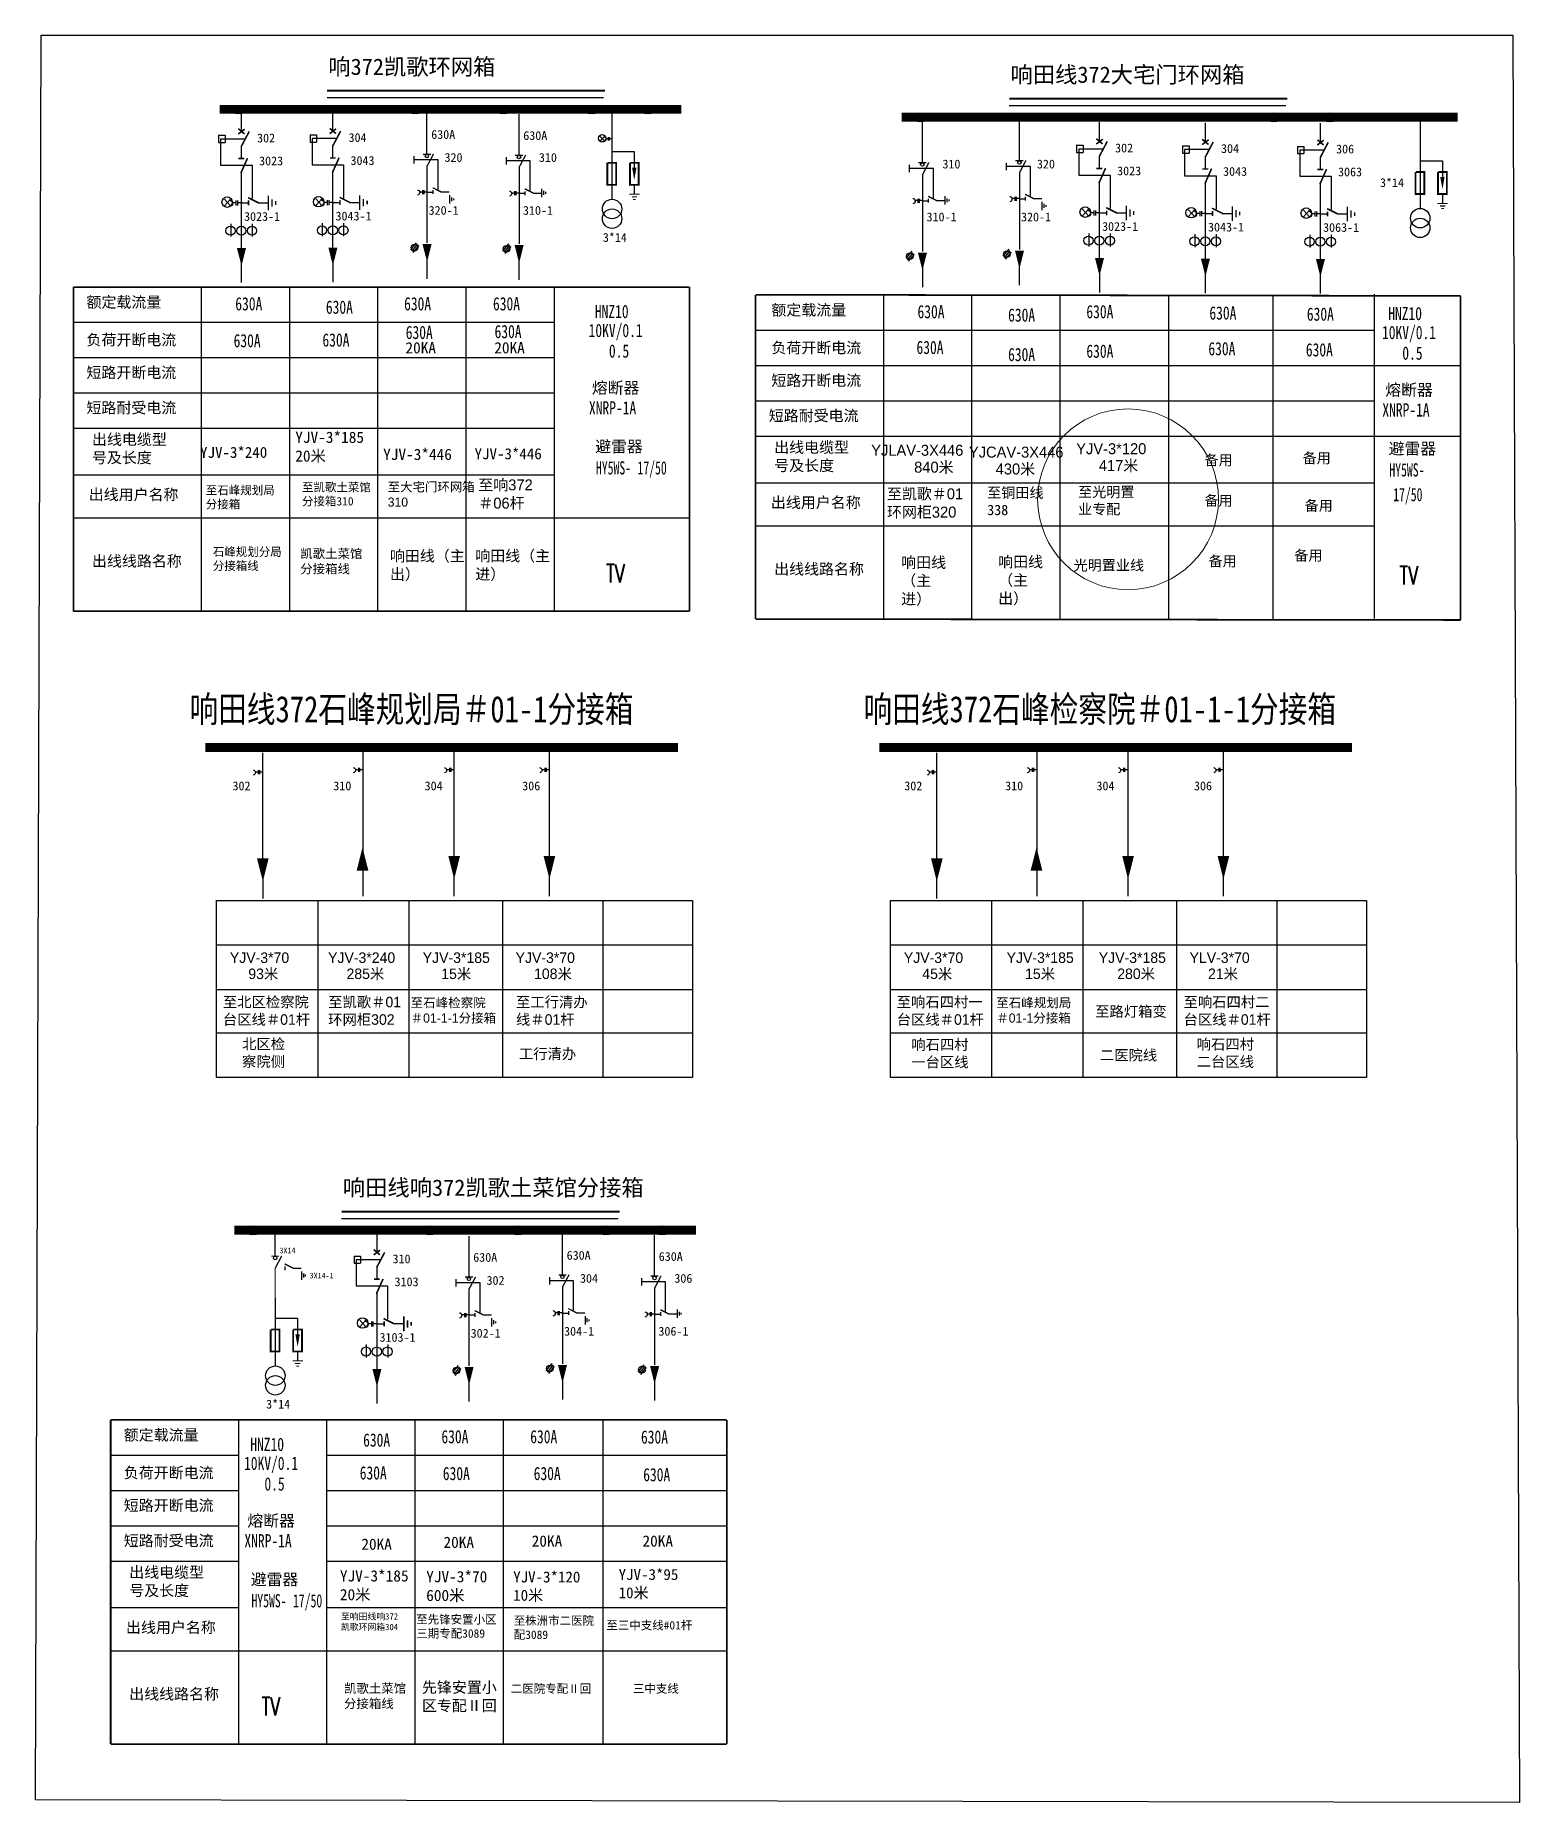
# Model space of a CAD drawing. Header units: millimetres. Extents: x 4946 to 5210, y 2632 to 2947.
import ezdxf

# ---------------------------------------------------------------- set-up
doc = ezdxf.new("R2010")
doc.units = ezdxf.units.MM
doc.linetypes.add('ACAD_ISO02W100', pattern=[15, 12, -3])
doc.layers.add('1', color=7, linetype='Continuous')
doc.styles.add('_txtstyle_1.00_0_0', font='simsun.ttc', dxfattribs={"height": 1})
doc.styles.add('_txtstyle_1.13_0_0', font='simsun.ttc', dxfattribs={"height": 1.126906})
doc.styles.add('_txtstyle_1.50_0_0', font='simsun.ttc', dxfattribs={"height": 1.5})
doc.styles.add('_txtstyle_1.95_0_0', font='simsun.ttc', dxfattribs={"height": 1.95451})
doc.styles.add('_txtstyle_100.00_0_0100', font='simsun.ttc', dxfattribs={"height": 100})
doc.styles.add('_txtstyle_2.00_0_0', font='simsun.ttc', dxfattribs={"height": 2})
doc.styles.add('_txtstyle_2.91_0_0', font='simsun.ttc', dxfattribs={"height": 2.913084})
doc.styles.add('_txtstyle_200.00_0_0200', font='simsun.ttc', dxfattribs={"height": 200})
doc.styles.add('DXFS', font='txt.shx', dxfattribs={"width": 0.7, "bigfont": 'hztxt.shx'})
doc.styles.add('ST', font='', dxfattribs={"width": 0.8})
doc.styles.add('字体', font='', dxfattribs={"height": 2.5})
doc.styles.get('ST').set_extended_font_data('SimSun')
doc.styles.get('字体').set_extended_font_data('KaiTi_GB2312')

msp = doc.modelspace()

# ---------------------------------------------------------------- texts
for s, p in [('302', (4985.36, 2927.55)), ('304', (5001.66, 2927.62)), ('630A', (5016.39, 2928.18)), ('630A', (5032.8, 2927.98)), ('320', (5018.76, 2924.08)), ('310', (5035.58, 2924.08)), ('302', (5138.26, 2925.77)), ('304', (5157.14, 2925.67)), ('306', (5177.64, 2925.59)), ('3023', (4985.72, 2923.47)), ('3043', (5002.01, 2923.54)), ('310', (5107.49, 2922.91)), ('320', (5124.33, 2922.91)), ('3023', (5138.62, 2921.69)), ('3043', (5157.5, 2921.59)), ('3063', (5177.99, 2921.51)), ('3*14', (5185.46, 2919.59)), ('320-1', (5015.93, 2914.65)), ('310-1', (5032.74, 2914.65)), ('3023-1', (4983.04, 2913.57)), ('3043-1', (4999.34, 2913.64)), ('310-1', (5104.66, 2913.48)), ('320-1', (5121.5, 2913.48)), ('3023-1', (5135.94, 2911.79)), ('3043-1', (5154.82, 2911.68)), ('3063-1', (5175.32, 2911.61)), ('3*14', (5046.98, 2909.83)), ('302', (4980.98, 2812.11)), ('310', (4998.95, 2812.11)), ('304', (5015.22, 2812.11)), ('306', (5032.61, 2812.11)), ('302', (5100.69, 2812.11)), ('310', (5118.67, 2812.11)), ('304', (5134.94, 2812.11)), ('306', (5152.32, 2812.11)), ('310', (5009.5, 2727.83)), ('630A', (5023.88, 2728.1)), ('630A', (5040.53, 2728.46)), ('630A', (5056.94, 2728.26)), ('3103', (5009.86, 2723.75)), ('302', (5026.25, 2724)), ('304', (5042.9, 2724.36)), ('306', (5059.72, 2724.36)), ('3103-1', (5007.18, 2713.85)), ('302-1', (5023.42, 2714.57)), ('304-1', (5040.07, 2714.93)), ('306-1', (5056.88, 2714.93)), ('3*14', (4986.98, 2701.95))]:
    msp.add_text(s, height=1.572).set_placement(p)
for s, width, p in [('630A', 0.75, (4981.48, 2897.62)), ('630A', 0.75, (4997.62, 2897.02)), ('630A', 0.75, (5011.56, 2897.62)), ('630A', 0.75, (5027.4, 2897.62)), ('HNZ10', 0.75, (5045.55, 2896.24)), ('630A', 0.75, (5103.05, 2896.21)), ('630A', 0.75, (5119.19, 2895.61)), ('630A', 0.75, (5133.14, 2896.21)), ('630A', 0.75, (5155.06, 2895.98)), ('630A', 0.75, (5172.43, 2895.78)), ('HNZ10', 0.75, (5186.93, 2895.88)), ('630A', 0.75, (5011.85, 2892.52)), ('630A', 0.75, (5027.68, 2892.67)), ('10KV/0.1', 0.75, (5044.44, 2892.86)), ('10KV/0.1', 0.75, (5185.82, 2892.5)), ('630A', 0.75, (4981.18, 2891.05)), ('630A', 0.75, (4997.01, 2891.17)), ('0.5', 0.75, (5048.06, 2889.2)), ('630A', 0.75, (5102.87, 2889.85)), ('630A', 0.75, (5119.19, 2888.58)), ('630A', 0.75, (5133.14, 2889.18)), ('630A', 0.75, (5154.88, 2889.62)), ('630A', 0.75, (5172.25, 2889.42)), ('0.5', 0.75, (5189.44, 2888.83)), ('XNRP-1A', 0.75, (5044.5, 2879.07)), ('XNRP-1A', 0.75, (5185.88, 2878.71)), ('HY5WS-', 0.65, (5045.75, 2868.39)), ('17/50', 0.65, (5053.15, 2868.38)), ('HY5WS-', 0.65, (5187.13, 2868.02)), ('17/50', 0.65, (5187.82, 2863.62)), ('HNZ10', 0.75, (4984.15, 2694.39)), ('630A', 0.75, (5004.26, 2695.16)), ('630A', 0.75, (5018.21, 2695.76)), ('630A', 0.75, (5034.04, 2695.76)), ('630A', 0.75, (5053.77, 2695.7)), ('10KV/0.1', 0.75, (4983.04, 2691.01)), ('0.5', 0.75, (4986.67, 2687.34)), ('630A', 0.75, (5003.65, 2689.31)), ('630A', 0.75, (5018.46, 2689.2)), ('630A', 0.75, (5034.65, 2689.2)), ('630A', 0.75, (5054.17, 2688.99)), ('XNRP-1A', 0.75, (4983.1, 2677.21)), ('HY5WS-', 0.65, (4984.36, 2666.53)), ('17/50', 0.65, (4991.76, 2666.52))]:
    msp.add_text(s, height=2.359, dxfattribs=dict(width=width)).set_placement(p)
at = {"style": 'DXFS', "width": 0.7}
for p in [(5047.53, 2849.12), (5188.91, 2848.75), (4986.14, 2647.26)]:
    msp.add_text('TV', height=3.276, dxfattribs=at).set_placement(p)
at = {"color": 7, "attachment_point": 1}
for s, insert, char_height, width, style in [('{\\fSimSun|b0|i0|c134|p2;响\\fKaiTi_GB2312|b0|i0|c134|p49;372\\fSimSun|b0|i0|c134|p2;凯歌环网箱}', (4998.05, 2942.49), 2.9131, 266.0196, '_txtstyle_2.91_0_0'), ('YJV-3*240', (4975.21, 2873.3), 1.955, 80.8358, '_txtstyle_1.95_0_0'), ('YJV-3*446', (5007.83, 2872.96), 2, 18.1227, '_txtstyle_2.00_0_0'), ('YJV-3*446', (5024.12, 2873.05), 1.955, 80.8358, '_txtstyle_1.95_0_0'), ('{\\f\uffbfﾬￌ￥_GB2312|b0|i0|c134|p49;响田线（主出）}', (5009.04, 2854.85), 1.9545, 14.4769, '_txtstyle_1.95_0_0'), ('{\\f\uffbfﾬￌ￥_GB2312|b0|i0|c134|p49;响田线（主进）}', (5024.25, 2854.86), 1.9545, 14.4769, '_txtstyle_1.95_0_0'), ('响田线响372凯歌土菜馆分接箱', (5000.64, 2742.77), 2.9131, 266.0196, '_txtstyle_2.91_0_0'), ('YJV-3*95^M^J10米', (5049.79, 2673.36), 1.9545, 80.8358, '_txtstyle_1.95_0_0'), ('YJV-3*70^M^J600米', (5015.5, 2672.99), 2, 18.1227, '_txtstyle_2.00_0_0'), ('YJV-3*120^M^J10米', (5031, 2672.92), 1.9545, 80.8358, '_txtstyle_1.95_0_0'), ('至响田线响372凯歌环网箱304', (5000.3, 2665.47), 1.1269, 10.5045, '_txtstyle_1.13_0_0'), ('至先锋安置小区三期专配3089', (5013.72, 2665.12), 1.5, 15.5756, '_txtstyle_1.50_0_0'), ('至株洲市二医院配3089', (5031.09, 2664.9), 1.5, 14.4769, '_txtstyle_1.50_0_0'), ('{\\fSimSun|b0|i0|c134|p2;先锋安置小区专配Ⅱ回}', (5014.74, 2653.25), 1.9545, 14.4769, '_txtstyle_1.95_0_0'), ('{\\fSimSun|b0|i0|c134|p2;二医院专配Ⅱ回}', (5030.57, 2652.78), 1.5, 14.4769, '_txtstyle_1.50_0_0')]:
    msp.add_mtext(s, dxfattribs=dict(at, insert=insert, char_height=char_height, width=width, style=style))
at = {"color": 7, "insert": (5119.62, 2941.08), "char_height": 2.9131, "width": 266.0196, "attachment_point": 1}
msp.add_mtext('{\\fSimSun|b0|i0|c134|p2;响田线\\fKaiTi_GB2312|b0|i0|c134|p49;372\\fSimSun|b0|i0|c134|p2;大宅门环网箱}', dxfattribs=at)
at = {"color": 0, "attachment_point": 1}
for s, insert, char_height, width in [('{\\f\uffbfﾬￌ￥_GB2312|b0|i0|c134|p49;额定载流量}', (4954.96, 2900.07), 1.9545, 80.8358), ('{\\f\uffbfﾬￌ￥_GB2312|b0|i0|c134|p49;额定载流量}', (5077.01, 2898.66), 1.9545, 80.8358), ('{\\f\uffbfﾬￌ￥_GB2312|b0|i0|c134|p49;负荷开断电流}', (4954.96, 2893.35), 1.9545, 80.8358), ('{\\f\uffbfﾬￌ￥_GB2312|b0|i0|c134|p49;负荷开断电流}', (5077.01, 2891.94), 1.9545, 80.8358), ('{\\f\uffbfﾬￌ￥_GB2312|b0|i0|c134|p49;短路开断电流}', (4954.96, 2887.53), 1.9545, 80.8358), ('{\\f\uffbfﾬￌ￥_GB2312|b0|i0|c134|p49;熔断器}', (5045.02, 2884.86), 2.0688, 36.018), ('{\\f\uffbfﾬￌ￥_GB2312|b0|i0|c134|p49;短路开断电流}', (5077.01, 2886.12), 1.9545, 80.8358), ('{\\f\uffbfﾬￌ￥_GB2312|b0|i0|c134|p49;熔断器}', (5186.41, 2884.49), 2.0688, 36.018), ('{\\f\uffbfﾬￌ￥_GB2312|b0|i0|c134|p49;短路耐受电流}', (4954.96, 2881.25), 1.9545, 80.8358), ('{\\f\uffbfﾬￌ￥_GB2312|b0|i0|c134|p49;短路耐受电流}', (5076.54, 2879.84), 1.9545, 80.8358), ('{\\f\uffbfﾬￌ￥_GB2312|b0|i0|c134|p49;出线电缆型号及长度}', (4955.94, 2875.61), 1.9545, 13.5561), ('{\\f\uffbfﾬￌ￥_GB2312|b0|i0|c134|p49;避雷器}', (5045.62, 2874.4), 2.0688, 36.018), ('{\\f\uffbfﾬￌ￥_GB2312|b0|i0|c134|p49;出线电缆型号及长度}', (5077.51, 2874.21), 1.9545, 13.5561), ('{\\f\uffbfﾬￌ￥_GB2312|b0|i0|c134|p49;YJLAV-3X446}', (5094.8, 2873.67), 1.9545, 80.8358), ('{\\f\uffbfﾬￌ￥_GB2312|b0|i0|c134|p49;YJCAV-3X446}', (5112.21, 2873.34), 1.9545, 80.8358), ('{\\f\uffbfﾬￌ￥_GB2312|b0|i0|c134|p49;YJV-3*120}', (5131.33, 2873.95), 1.9545, 80.8358), ('{\\fSimSun|b0|i0|c134|p2;备用}', (5154.19, 2871.87), 1.8412, 13.6701), ('{\\fSimSun|b0|i0|c134|p2;备用}', (5171.67, 2872.23), 1.8412, 13.6701), ('{\\f\uffbfﾬￌ￥_GB2312|b0|i0|c134|p49;避雷器}', (5187, 2874.03), 2.0688, 36.018), ('{\\f\uffbfﾬￌ￥_GB2312|b0|i0|c134|p49;840米}', (5102.45, 2870.66), 1.9545, 80.8358), ('{\\f\uffbfﾬￌ￥_GB2312|b0|i0|c134|p49;430米}', (5116.98, 2870.34), 1.9545, 80.8358), ('{\\f\uffbfﾬￌ￥_GB2312|b0|i0|c134|p49;417米}', (5135.36, 2870.95), 1.9545, 80.8358), ('{\\f\uffbfﾬￌ￥_GB2312|b0|i0|c134|p49;出线用户名称}', (4955.36, 2865.78), 1.9545, 19.2839), ('{\\fSimSun|b0|i0|c134|p2;至石峰规划局分接箱}', (4976.22, 2866.31), 1.5, 12.6786), ('{\\fSimSun|b0|i0|c134|p2;至凯歌土菜馆分接箱310}', (4993.36, 2866.86), 1.5, 12.6786), ('{\\fSimSun|b0|i0|c134|p2;至大宅门环网箱\\f\uffbfﾬￌ￥_GB2312|b0|i0|c134|p49;310}', (5008.64, 2866.98), 1.6235, 15.5756), ('{\\fSimSun|b0|i0|c134|p2;至响\\f\uffbfﾬￌ￥_GB2312|b0|i0|c134|p49;372\\fSimSun|b0|i0|c134|p2;＃\\f\uffbfﾬￌ￥_GB2312|b0|i0|c134|p49;06\\fSimSun|b0|i0|c134|p2;杆}', (5024.79, 2867.51), 1.95451, 12.1285), ('{\\f\uffbfﾬￌ￥_GB2312|b0|i0|c134|p49;至凯歌＃01环网柜320}', (5097.61, 2865.91), 1.9545, 14.4769), ('{\\fSimSun|b0|i0|c134|p2;至铜田线\\fKaiTi_GB2312|b0|i0|c134|p49;338}', (5115.46, 2866.05), 1.8412, 11.3645), ('{\\f\uffbfﾬￌ￥_GB2312|b0|i0|c134|p49;至光明置业专配}', (5131.67, 2866.19), 1.8412, 10.8452), ('{\\f\uffbfﾬￌ￥_GB2312|b0|i0|c134|p49;出线用户名称}', (5076.93, 2864.37), 1.9545, 19.2839), ('{\\fSimSun|b0|i0|c134|p2;备用}', (5154.19, 2864.66), 1.8412, 13.6701), ('{\\fSimSun|b0|i0|c134|p2;备用}', (5172.03, 2863.76), 1.8412, 13.6701), ('{\\f\uffbfﾬￌ￥_GB2312|b0|i0|c134|p49;出线线路名称}', (4955.94, 2853.93), 1.9545, 19.2839), ('{\\fSimSun|b0|i0|c134|p2;凯歌土菜馆分接箱线}', (4993.05, 2855.09), 1.6235, 12.3907), ('{\\fSimSun|b0|i0|c134|p2;响田线（主进）}', (5100.14, 2853.7), 1.9545, 9.6731), ('{\\fSimSun|b0|i0|c134|p2;响田线（主出）}', (5117.42, 2853.79), 1.9545, 9.6731), ('{\\f\uffbfﾬￌ￥_GB2312|b0|i0|c134|p49;光明置业线}', (5130.87, 2853.12), 1.8412, 13.6701), ('{\\fSimSun|b0|i0|c134|p2;备用}', (5154.91, 2853.86), 1.8412, 13.6701), ('{\\fSimSun|b0|i0|c134|p2;备用}', (5170.19, 2854.89), 1.8412, 13.6701), ('{\\f\uffbfﾬￌ￥_GB2312|b0|i0|c134|p49;出线线路名称}', (5077.51, 2852.52), 1.9545, 19.2839), ('{\\f\uffbfﾬￌ￥_GB2312|b0|i0|c134|p49;额定载流量}', (4961.61, 2698.21), 1.9545, 80.8358), ('{\\f\uffbfﾬￌ￥_GB2312|b0|i0|c134|p49;负荷开断电流}', (4961.61, 2691.49), 1.9545, 80.8358), ('{\\f\uffbfﾬￌ￥_GB2312|b0|i0|c134|p49;短路开断电流}', (4961.61, 2685.67), 1.9545, 80.8358), ('{\\f\uffbfﾬￌ￥_GB2312|b0|i0|c134|p49;熔断器}', (4983.63, 2683), 2.0688, 36.018), ('{\\f\uffbfﾬￌ￥_GB2312|b0|i0|c134|p49;短路耐受电流}', (4961.61, 2679.39), 1.9545, 80.8358), ('{\\f\uffbfﾬￌ￥_GB2312|b0|i0|c134|p49;出线电缆型号及长度}', (4962.58, 2673.76), 1.9545, 13.5561), ('{\\f\uffbfﾬￌ￥_GB2312|b0|i0|c134|p49;避雷器}', (4984.23, 2672.54), 2.0688, 36.018), ('{\\f\uffbfﾬￌ￥_GB2312|b0|i0|c134|p49;出线用户名称}', (4962, 2663.92), 1.9545, 19.2839), ('{\\f\uffbfﾬￌ￥_GB2312|b0|i0|c134|p49;出线线路名称}', (4962.58, 2652.07), 1.9545, 19.2839), ('{\\fSimSun|b0|i0|c134|p2;凯歌土菜馆分接箱线}', (5000.85, 2652.91), 1.6235, 12.3907)]:
    msp.add_mtext(s, dxfattribs=dict(at, insert=insert, char_height=char_height, width=width))
at = {"color": 7, "linetype": 'Continuous', "lineweight": 0, "ltscale": 1.226702, "char_height": 2, "attachment_point": 1, "style": '_txtstyle_2.00_0_0'}
for insert in [(5011.8, 2891.96), (5027.63, 2891.96)]:
    msp.add_mtext('20KA', dxfattribs=dict(at, insert=insert))
at = {"color": 7, "linetype": 'Continuous', "lineweight": 0, "ltscale": 0.731074, "char_height": 2, "attachment_point": 1, "style": '_txtstyle_200.00_0_0200'}
for s, insert in [('YJV-3*185^M^J20米', (4992.17, 2876.01)), ('20KA', (5003.94, 2678.78)), ('20KA', (5018.58, 2679.12)), ('20KA', (5034.3, 2679.34)), ('20KA', (5054.04, 2679.34)), ('YJV-3*185^M^J20米', (5000.12, 2673.13))]:
    msp.add_mtext(s, dxfattribs=dict(at, insert=insert))
at = {"color": 7, "linetype": 'Continuous', "lineweight": 0, "ltscale": 0.648874, "insert": (4977.47, 2855.35), "char_height": 1.5, "attachment_point": 1, "style": '_txtstyle_1.50_0_0'}
msp.add_mtext('石峰规划分局^M^J分接箱线', dxfattribs=at)
at = {"linetype": 'Continuous', "attachment_point": 1, "style": '字体'}
for s, insert, char_height, width in [('{\\f\uffbfﾬￌ￥_GB2312|b0|i0|c134|p49;YJV-3*70}', (4980.51, 2783.22), 1.8715, 10.0239), ('{\\f\uffbfﾬￌ￥_GB2312|b0|i0|c134|p49;93\\f\uffbfﾬￌ￥_GB2312|b0|i0|c134|p32;米}', (4983.8, 2780.35), 1.8715, 10.0239), ('{\\f\uffbfﾬￌ￥_GB2312|b0|i0|c134|p49;YJV-3*240}', (4998.01, 2783.22), 1.8715, 10.0239), ('{\\f\uffbfﾬￌ￥_GB2312|b0|i0|c134|p49;285\\f\uffbfﾬￌ￥_GB2312|b0|i0|c134|p32;米}', (5001.3, 2780.35), 1.8715, 10.0239), ('{\\f\uffbfﾬￌ￥_GB2312|b0|i0|c134|p49;YJV-3*185}', (5014.88, 2783.22), 1.8715, 10.0239), ('{\\f\uffbfﾬￌ￥_GB2312|b0|i0|c134|p49;15\\f\uffbfﾬￌ￥_GB2312|b0|i0|c134|p32;米}', (5018.18, 2780.35), 1.8715, 10.0239), ('{\\f\uffbfﾬￌ￥_GB2312|b0|i0|c134|p49;YJV-3*70}', (5031.43, 2783.22), 1.8715, 10.0239), ('{\\f\uffbfﾬￌ￥_GB2312|b0|i0|c134|p49;108\\f\uffbfﾬￌ￥_GB2312|b0|i0|c134|p32;米}', (5034.72, 2780.35), 1.8715, 10.0239), ('{\\f\uffbfﾬￌ￥_GB2312|b0|i0|c134|p49;YJV-3*70}', (5100.61, 2783.22), 1.8715, 10.0239), ('{\\f\uffbfﾬￌ￥_GB2312|b0|i0|c134|p49;45\\f\uffbfﾬￌ￥_GB2312|b0|i0|c134|p32;米}', (5103.9, 2780.35), 1.8715, 10.0239), ('{\\f\uffbfﾬￌ￥_GB2312|b0|i0|c134|p49;YJV-3*185}', (5118.93, 2783.22), 1.8715, 10.0239), ('{\\f\uffbfﾬￌ￥_GB2312|b0|i0|c134|p49;15\\f\uffbfﾬￌ￥_GB2312|b0|i0|c134|p32;米}', (5122.22, 2780.35), 1.8715, 10.0239), ('{\\f\uffbfﾬￌ￥_GB2312|b0|i0|c134|p49;YJV-3*185}', (5135.35, 2783.22), 1.8715, 10.0239), ('{\\f\uffbfﾬￌ￥_GB2312|b0|i0|c134|p49;280\\f\uffbfﾬￌ￥_GB2312|b0|i0|c134|p32;米}', (5138.64, 2780.35), 1.8715, 10.0239), ('{\\f\uffbfﾬￌ￥_GB2312|b0|i0|c134|p49;YLV-3*70}', (5151.53, 2783.22), 1.8715, 10.0239), ('{\\f\uffbfﾬￌ￥_GB2312|b0|i0|c134|p49;21\\f\uffbfﾬￌ￥_GB2312|b0|i0|c134|p32;米}', (5154.82, 2780.35), 1.8715, 10.0239), ('{\\f\uffbfﾬￌ￥_GB2312|b0|i0|c134|p49;至北区检察院台区线＃01杆}', (4979.27, 2775.32), 1.8715, 16.5852), ('{\\f\uffbfﾬￌ￥_GB2312|b0|i0|c134|p49;至凯歌＃01环网柜302}', (4998.03, 2775.32), 1.8715, 13.0305), ('{\\f\uffbfﾬￌ￥_GB2312|b0|i0|c134|p49;至石峰检察院＃01-1-1分接箱}', (5012.72, 2775.08), 1.6361, 15.5629), ('{\\f\uffbfﾬￌ￥_GB2312|b0|i0|c134|p49;至工行清办线＃01杆}', (5031.5, 2775.32), 1.8715, 13.0624), ('{\\f\uffbfﾬￌ￥_GB2312|b0|i0|c134|p49;至响石四村一台区线＃01杆}', (5099.34, 2775.32), 1.8715, 16.9172), ('{\\f\uffbfﾬￌ￥_GB2312|b0|i0|c134|p49;至石峰规划局＃01-1分接箱}', (5117.07, 2775.08), 1.6361, 15.5629), ('{\\f\uffbfﾬￌ￥_GB2312|b0|i0|c134|p49;至响石四村二台区线＃01杆}', (5150.46, 2775.32), 1.8715, 17.0395), ('至路灯箱变', (5134.7, 2773.64), 1.872, 15.5298), ('{\\f\uffbfﾬￌ￥_GB2312|b0|i0|c134|p49;北区检察院侧}', (4982.69, 2767.84), 1.8715, 9.2302), ('{\\f\uffbfﾬￌ￥_GB2312|b0|i0|c134|p49;响石四村一台区线}', (5101.94, 2767.73), 1.8715, 11.9851), ('{\\f\uffbfﾬￌ￥_GB2312|b0|i0|c134|p49;响石四村二台区线}', (5152.8, 2767.8), 1.8715, 12.6413), ('{\\f\uffbfﾬￌ￥_GB2312|b0|i0|c134|p49;工行清办}', (5032.02, 2766.09), 1.8715, 13.0624), ('二医院线', (5135.54, 2765.85), 1.872, 11.9851)]:
    msp.add_mtext(s, dxfattribs=dict(at, insert=insert, char_height=char_height, width=width))
at = {"color": 7, "linetype": 'Continuous', "lineweight": 0, "ltscale": 0.596771, "char_height": 1, "attachment_point": 1}
for s, insert, style in [('3X14', (4989.35, 2730.62), '_txtstyle_100.00_0_0100'), ('3X14-1', (4994.72, 2726.14), '_txtstyle_1.00_0_0')]:
    msp.add_mtext(s, dxfattribs=dict(at, insert=insert, style=style))
at = {"color": 7, "linetype": 'Continuous', "lineweight": 0, "ltscale": 1.04463, "char_height": 1.5, "attachment_point": 1, "style": '_txtstyle_1.50_0_0'}
for s, insert in [('至三中支线#01杆', (5047.59, 2664.08)), ('三中支线', (5052.33, 2652.79))]:
    msp.add_mtext(s, dxfattribs=dict(at, insert=insert))
at = {"layer": '1', "style": 'ST', "width": 0.8}
for s, p in [('响田线372石峰规划局＃01-1分接箱', (4973.32, 2824.23)), ('响田线372石峰检察院＃01-1-1分接箱', (5093.42, 2824.23))]:
    msp.add_text(s, height=4.68, dxfattribs=at).set_placement(p)

# ---------------------------------------------------------------- blocks, each defined once
blk = doc.blocks.new('JD')
for points in [[(-2, 0.2), (-2, -0.2), (2, 0.2), (2, -0.2)], [(1, -1.2), (1, -0.8), (-1, -1.2), (-1, -0.8)], [(-0.5, -1.8), (-0.5, -2.2), (0.5, -1.8), (0.5, -2.2)]]:
    blk.add_trace(points)

# ---------------------------------------------------------------- linework, layer by layer
for p, q in [((4982.54, 2932.94), (4982.54, 2929.46)), ((4998.83, 2933.01), (4998.83, 2929.53)), ((5015.58, 2932.76), (5015.58, 2925.48)), ((5031.99, 2932.57), (5031.99, 2925.29)), ((5048.59, 2932.89), (5048.59, 2917.34)), ((4978.51, 2928.81), (4979.65, 2928.81)), ((4978.51, 2928.81), (4978.51, 2927.55)), ((4979.65, 2928.81), (4979.65, 2927.55)), ((4994.81, 2928.88), (4995.94, 2928.88)), ((4994.81, 2928.88), (4994.81, 2927.62)), ((4995.94, 2928.88), (4995.94, 2927.62)), ((5103.86, 2931.23), (5103.86, 2923.95)), ((5121.15, 2931.59), (5121.15, 2924.31)), ((5135.44, 2931.16), (5135.44, 2927.68)), ((5154.32, 2931.05), (5154.32, 2927.58)), ((5174.82, 2930.98), (5174.82, 2927.5)), ((5192.6, 2931.25), (5192.6, 2915.7)), ((4978.51, 2927.55), (4979.65, 2927.55)), ((4978.87, 2928.15), (4978.87, 2923.51)), ((4983.11, 2928.15), (4978.87, 2928.15)), ((4982.54, 2926.89), (4982.54, 2924.77)), ((4994.81, 2927.62), (4995.94, 2927.62)), ((4999.4, 2928.22), (4995.17, 2928.22)), ((4995.17, 2928.22), (4995.17, 2923.58)), ((4998.83, 2926.96), (4998.83, 2924.84)), ((5048.57, 2925.91), (5052.58, 2925.91)), ((5052.58, 2925.91), (5052.58, 2922.98)), ((5131.41, 2927.03), (5131.41, 2925.77)), ((5131.41, 2927.03), (5132.55, 2927.03)), ((5131.41, 2925.77), (5132.55, 2925.77)), ((5136.01, 2926.37), (5131.77, 2926.37)), ((5131.77, 2926.37), (5131.77, 2921.73)), ((5132.55, 2927.03), (5132.55, 2925.77)), ((5150.29, 2926.92), (5150.29, 2925.66)), ((5150.29, 2926.92), (5151.43, 2926.92)), ((5150.29, 2925.66), (5151.43, 2925.66)), ((5154.89, 2926.27), (5150.65, 2926.27)), ((5150.65, 2926.27), (5150.65, 2921.62)), ((5151.43, 2926.92), (5151.43, 2925.66)), ((5170.79, 2926.84), (5170.79, 2925.59)), ((5170.79, 2926.84), (5171.92, 2926.84)), ((5170.79, 2925.59), (5171.92, 2925.59)), ((5175.38, 2926.19), (5171.15, 2926.19)), ((5171.15, 2926.19), (5171.15, 2921.55)), ((5171.92, 2926.84), (5171.92, 2925.59)), ((4978.87, 2923.51), (4984.46, 2923.51)), ((4982.54, 2922.43), (4982.54, 2908.62)), ((4984.46, 2923.51), (4984.46, 2917.57)), ((4995.17, 2923.58), (5000.75, 2923.58)), ((4998.83, 2922.5), (4998.83, 2908.69)), ((5000.75, 2923.58), (5000.75, 2917.64)), ((5015.63, 2923.34), (5015.63, 2909.64)), ((5032.04, 2923.14), (5032.04, 2909.45)), ((5135.44, 2925.11), (5135.44, 2922.99)), ((5154.32, 2925), (5154.32, 2922.88)), ((5174.82, 2924.93), (5174.82, 2922.81)), ((5192.59, 2924.27), (5196.59, 2924.27)), ((5196.59, 2924.27), (5196.59, 2921.34)), ((5052.58, 2919.9), (5052.58, 2918.39)), ((5103.91, 2921.81), (5103.91, 2908.11)), ((5121.2, 2922.17), (5121.2, 2908.47)), ((5131.77, 2921.73), (5137.36, 2921.73)), ((5135.44, 2920.65), (5135.44, 2906.84)), ((5137.36, 2921.73), (5137.36, 2915.79)), ((5150.65, 2921.62), (5156.24, 2921.62)), ((5154.32, 2920.54), (5154.32, 2906.74)), ((5156.24, 2921.62), (5156.24, 2915.68)), ((5171.15, 2921.55), (5176.74, 2921.55)), ((5174.82, 2920.47), (5174.82, 2906.66)), ((5176.74, 2921.55), (5176.74, 2915.61)), ((4982.54, 2916.76), (4983.85, 2916.76)), ((4985.55, 2916.8), (4987.33, 2916.8)), ((4998.83, 2916.83), (5000.14, 2916.83)), ((5001.85, 2916.87), (5003.62, 2916.87)), ((5015.63, 2918.69), (5016.72, 2918.69)), ((5018.14, 2918.72), (5019.62, 2918.72)), ((5032.04, 2918.5), (5033.13, 2918.5)), ((5034.55, 2918.53), (5036.03, 2918.53)), ((5103.91, 2917.16), (5105, 2917.16)), ((5106.42, 2917.19), (5107.9, 2917.19)), ((5121.2, 2917.52), (5122.28, 2917.52)), ((5123.71, 2917.55), (5125.19, 2917.55)), ((5196.59, 2918.26), (5196.59, 2916.75)), ((4980.66, 2913.07), (4980.66, 2910.77)), ((4984.5, 2913.07), (4984.5, 2910.77)), ((4996.96, 2913.14), (4996.96, 2910.84)), ((5000.79, 2913.14), (5000.79, 2910.84)), ((5135.44, 2914.98), (5136.75, 2914.98)), ((5138.45, 2915.02), (5140.23, 2915.02)), ((5154.32, 2914.87), (5155.63, 2914.87)), ((5157.33, 2914.91), (5159.11, 2914.91)), ((5174.82, 2914.8), (5176.12, 2914.8)), ((5177.83, 2914.84), (5179.61, 2914.84)), ((5013.73, 2909.67), (5012.69, 2908.43)), ((5133.56, 2911.29), (5133.56, 2908.99)), ((5137.4, 2911.29), (5137.4, 2908.99)), ((5152.44, 2911.19), (5152.44, 2908.88)), ((5156.28, 2911.19), (5156.28, 2908.88)), ((5172.94, 2911.11), (5172.94, 2908.81)), ((5176.78, 2911.11), (5176.78, 2908.81)), ((4982.55, 2906.77), (4982.55, 2902.56)), ((4998.84, 2906.84), (4998.84, 2902.63)), ((5013.96, 2909.43), (5012.92, 2908.18)), ((5014.17, 2909.17), (5013.13, 2907.92)), ((5015.63, 2908.85), (5015.63, 2903.27)), ((5030.14, 2909.48), (5029.09, 2908.23)), ((5030.37, 2909.24), (5029.33, 2907.99)), ((5030.58, 2908.98), (5029.53, 2907.73)), ((5032.03, 2908.65), (5032.03, 2903.08)), ((5102.01, 2908.15), (5100.97, 2906.9)), ((5102.24, 2907.9), (5101.2, 2906.65)), ((5102.45, 2907.64), (5101.41, 2906.4)), ((5103.91, 2907.32), (5103.91, 2901.74)), ((5119.3, 2908.5), (5118.25, 2907.26)), ((5119.53, 2908.26), (5118.49, 2907.01)), ((5119.73, 2908), (5118.69, 2906.75)), ((5121.19, 2907.68), (5121.19, 2902.1)), ((5135.45, 2904.99), (5135.45, 2900.78)), ((5154.33, 2904.88), (5154.33, 2900.68)), ((5174.83, 2904.81), (5174.83, 2900.6)), ((4975.39, 2901.78), (4975.39, 2844.02)), ((4975.39, 2901.78), (4975.39, 2844.02)), ((4991.12, 2901.78), (4991.12, 2844.02)), ((5006.84, 2901.78), (5006.84, 2844.02)), ((5022.57, 2901.78), (5022.57, 2882.9)), ((5038.29, 2901.78), (5038.29, 2844.02)), ((5096.97, 2900.37), (5096.97, 2842.62)), ((5096.97, 2900.37), (5096.97, 2842.62)), ((5112.69, 2900.37), (5112.69, 2842.62)), ((5128.42, 2900.37), (5128.42, 2842.62)), ((5147.75, 2900.24), (5147.75, 2881.36)), ((5184.44, 2900.49), (5184.44, 2842.74)), ((5166.35, 2900.12), (5166.35, 2842.37)), ((5022.57, 2882.9), (5022.57, 2844.02)), ((5147.75, 2881.36), (5147.75, 2842.49)), ((4988.54, 2733.72), (4988.54, 2729.13)), ((5006.68, 2733.22), (5006.68, 2729.74)), ((5023.07, 2732.68), (5023.07, 2725.4)), ((5039.72, 2733.04), (5039.72, 2725.76)), ((5056.13, 2732.85), (5056.13, 2725.57)), ((5002.65, 2729.09), (5003.79, 2729.09)), ((5002.65, 2729.09), (5002.65, 2727.83)), ((5002.65, 2727.83), (5003.79, 2727.83)), ((5007.25, 2728.43), (5003.01, 2728.43)), ((5003.01, 2728.43), (5003.01, 2723.79)), ((5003.79, 2729.09), (5003.79, 2727.83)), ((5006.68, 2727.17), (5006.68, 2725.05)), ((4991.74, 2726.98), (4993.22, 2726.98)), ((4988.59, 2721.62), (4988.59, 2709.47)), ((5003.01, 2723.79), (5008.6, 2723.79)), ((5006.68, 2722.71), (5006.68, 2708.9)), ((5008.6, 2723.79), (5008.6, 2717.85)), ((5023.12, 2723.26), (5023.12, 2709.56)), ((5039.77, 2723.62), (5039.77, 2709.92)), ((5056.18, 2723.42), (5056.18, 2709.73)), ((4988.57, 2718.03), (4992.58, 2718.03)), ((4992.58, 2718.03), (4992.58, 2715.1)), ((5023.12, 2718.62), (5024.21, 2718.62)), ((5025.63, 2718.65), (5027.11, 2718.65)), ((5039.77, 2718.97), (5040.86, 2718.97)), ((5042.28, 2719), (5043.76, 2719)), ((5056.18, 2718.78), (5057.27, 2718.78)), ((5058.69, 2718.81), (5060.17, 2718.81)), ((5006.68, 2717.04), (5007.99, 2717.04)), ((5009.69, 2717.08), (5011.47, 2717.08)), ((4992.58, 2712.03), (4992.58, 2710.51)), ((5004.8, 2713.35), (5004.8, 2711.05)), ((5008.64, 2713.35), (5008.64, 2711.05)), ((5021.22, 2709.6), (5020.18, 2708.35)), ((5021.45, 2709.35), (5020.41, 2708.1)), ((5021.66, 2709.09), (5020.62, 2707.85)), ((5023.12, 2708.77), (5023.12, 2703.19)), ((5037.87, 2709.95), (5036.83, 2708.71)), ((5038.1, 2709.71), (5037.06, 2708.46)), ((5038.31, 2709.45), (5037.27, 2708.2)), ((5039.77, 2709.13), (5039.77, 2703.55)), ((5054.28, 2709.76), (5053.24, 2708.51)), ((5054.51, 2709.52), (5053.47, 2708.27)), ((5054.72, 2709.26), (5053.67, 2708.01)), ((5056.17, 2708.93), (5056.17, 2703.36)), ((5006.69, 2707.05), (5006.69, 2702.84)), ((4982.04, 2699.92), (4982.04, 2642.17)), ((4982.04, 2699.92), (4982.04, 2642.17)), ((4997.76, 2699.92), (4997.76, 2642.17)), ((5013.49, 2699.92), (5013.49, 2642.17)), ((5029.21, 2699.92), (5029.21, 2681.04)), ((5046.98, 2699.92), (5046.98, 2642.17)), ((5029.21, 2681.04), (5029.21, 2642.17))]:
    msp.add_line(p, q)
at = {"linetype": 'Continuous'}
for p, q in [((5047.27, 2928.63), (5046.51, 2927.81)), ((5046.51, 2928.63), (5047.27, 2927.81)), ((5036.07, 2919.3), (5036.07, 2917.81)), ((4979.53, 2917.41), (4980.61, 2916.24)), ((4980.61, 2917.41), (4979.53, 2916.24)), ((4995.82, 2917.48), (4996.91, 2916.31)), ((4996.91, 2917.48), (4995.82, 2916.31)), ((5019.66, 2918.14), (5019.66, 2916.65)), ((5020.01, 2917.75), (5020.01, 2917.06)), ((5020.36, 2917.56), (5020.36, 2917.24)), ((5036.42, 2918.91), (5036.42, 2918.22)), ((5036.76, 2918.72), (5036.76, 2918.4)), ((5107.94, 2917.97), (5107.94, 2916.47)), ((5108.29, 2917.58), (5108.29, 2916.89)), ((5108.64, 2917.38), (5108.64, 2917.06)), ((5125.23, 2916.97), (5125.23, 2915.48)), ((5125.58, 2916.58), (5125.58, 2915.89)), ((5125.92, 2916.39), (5125.92, 2916.07)), ((5133.51, 2915.63), (5132.43, 2914.46)), ((5132.43, 2915.63), (5133.51, 2914.46)), ((5152.4, 2915.52), (5151.31, 2914.35)), ((5151.31, 2915.52), (5152.4, 2914.35)), ((5172.89, 2915.45), (5171.81, 2914.28)), ((5171.81, 2915.45), (5172.89, 2914.28)), ((4952.63, 2895.49), (5038.29, 2895.49)), ((5074.2, 2894.08), (5184.44, 2894.08)), ((4952.63, 2889.2), (5038.29, 2889.2)), ((5074.2, 2887.79), (5199.81, 2887.79)), ((4952.63, 2882.91), (5038.29, 2882.91)), ((5038.22, 2882.91), (5038.29, 2882.91)), ((5074.2, 2881.5), (5184.44, 2881.5)), ((4952.63, 2876.62), (5038.29, 2876.62)), ((5074.2, 2875.21), (5199.81, 2875.21)), ((4952.63, 2868.32), (5038.29, 2868.32)), ((5074.2, 2866.92), (5184.44, 2866.92)), ((4952.63, 2860.65), (5062.41, 2860.65)), ((5074.2, 2859.25), (5184.44, 2859.25)), ((4978.12, 2792.46), (5062.94, 2792.46)), ((4978.12, 2760.94), (4978.12, 2792.46)), ((4996.16, 2792.42), (4996.16, 2760.9)), ((5012.43, 2792.42), (5012.43, 2760.9)), ((5029.08, 2792.42), (5029.08, 2760.9)), ((5047, 2792.37), (5047, 2761.06)), ((5062.94, 2792.46), (5062.94, 2760.94)), ((5098.22, 2760.94), (5098.22, 2792.46)), ((5098.22, 2792.46), (5183.04, 2792.46)), ((5116.26, 2792.42), (5116.26, 2760.9)), ((5132.52, 2792.42), (5132.52, 2760.9)), ((5149.18, 2792.42), (5149.18, 2760.9)), ((5167.1, 2792.37), (5167.1, 2761.06)), ((5183.04, 2792.46), (5183.04, 2760.94)), ((4978.12, 2784.58), (5062.9, 2784.58)), ((5098.22, 2784.58), (5183, 2784.58)), ((4978.12, 2776.59), (5062.9, 2776.59)), ((5098.22, 2776.59), (5183, 2776.59)), ((4978.12, 2768.89), (5062.9, 2768.89)), ((5098.22, 2768.89), (5183, 2768.89)), ((5062.94, 2760.94), (4978.12, 2760.94)), ((5183.04, 2760.94), (5098.22, 2760.94)), ((4993.26, 2726.39), (4993.26, 2724.9)), ((4993.61, 2726.01), (4993.61, 2725.32)), ((4993.95, 2725.81), (4993.95, 2725.49)), ((5003.67, 2717.69), (5004.75, 2716.52)), ((5004.75, 2717.69), (5003.67, 2716.52)), ((5027.15, 2718.06), (5027.15, 2716.57)), ((5027.5, 2717.68), (5027.5, 2716.98)), ((5043.8, 2718.42), (5043.8, 2716.93)), ((5044.15, 2718.03), (5044.15, 2717.34)), ((5044.5, 2717.84), (5044.5, 2717.52)), ((5060.21, 2719.58), (5060.21, 2718.09)), ((5060.56, 2719.19), (5060.56, 2718.5)), ((5060.9, 2719), (5060.9, 2718.68)), ((5027.85, 2717.48), (5027.85, 2717.16)), ((4959.27, 2693.63), (4982.04, 2693.63)), ((4959.27, 2687.34), (4982.04, 2687.34)), ((4959.27, 2681.05), (4982.04, 2681.05)), ((5044.86, 2681.05), (5044.94, 2681.05)), ((4959.27, 2674.76), (4982.04, 2674.76)), ((4959.27, 2666.47), (4982.04, 2666.47)), ((4959.27, 2658.8), (5069.05, 2658.8))]:
    msp.add_line(p, q, dxfattribs=at)
at = {"color": 7, "linetype": 'Continuous', "lineweight": 0, "ltscale": 0.48714}
msp.add_line((4988.58, 2726.93), (4988.58, 2721.43), dxfattribs=at)
at = {"linetype": 'Continuous', "ltscale": 1.315933}
for p, q in [((4997.76, 2693.63), (5069.05, 2693.63)), ((4997.76, 2687.34), (5069.05, 2687.34)), ((4997.76, 2681.05), (5069.05, 2681.05)), ((4997.76, 2674.76), (5069.05, 2674.76)), ((4997.76, 2666.47), (5069.05, 2666.47))]:
    msp.add_line(p, q, dxfattribs=at)
at = {"color": 0}
msp.add_lwpolyline([(4946.89, 2946.63), (5209.14, 2946.63), (5210.35, 2631.73), (4945.85, 2632.25)], close=True, dxfattribs=at)
for points, const_width in [([(4997.84, 2936.76), (5047.36, 2936.76)], 0.393), ([(5119.41, 2935.35), (5168.93, 2935.35)], 0.393), ([(4978.68, 2933.44), (5060.98, 2933.44)], 1.57), ([(5100.25, 2932.04), (5199.28, 2932.04)], 1.57), ([(4982, 2929.04), (4983.15, 2929.9)], 0.283), ([(4982.01, 2929.99), (4983.12, 2929.06)], 0.283), ([(4982.54, 2926.82), (4983.96, 2929.5)], 0.283), ([(4998.3, 2929.11), (4999.45, 2929.97)], 0.283), ([(4998.31, 2930.05), (4999.42, 2929.13)], 0.283), ([(4998.83, 2926.88), (5000.25, 2929.57)], 0.283), ([(5014.93, 2925.45), (5016.33, 2925.45)], 0.236), ([(5015.63, 2923.28), (5016.81, 2925.51)], 0.236), ([(5032.04, 2923.08), (5033.22, 2925.32)], 0.236), ([(5134.9, 2927.26), (5136.05, 2928.12)], 0.283), ([(5134.91, 2928.2), (5136.02, 2927.28)], 0.283), ([(5135.44, 2925.03), (5136.86, 2927.72)], 0.283), ([(5153.78, 2927.15), (5154.93, 2928.02)], 0.283), ([(5153.79, 2928.1), (5154.9, 2927.17)], 0.283), ([(5154.32, 2924.93), (5155.74, 2927.61)], 0.283), ([(5174.28, 2927.08), (5175.43, 2927.94)], 0.283), ([(5174.29, 2928.02), (5175.4, 2927.1)], 0.283), ([(5174.82, 2924.85), (5176.23, 2927.54)], 0.283), ([(4982.03, 2924.7), (4983.08, 2924.7)], 0.283), ([(4982.48, 2922.09), (4983.67, 2924.76)], 0.283), ([(4998.33, 2924.77), (4999.38, 2924.77)], 0.283), ([(4998.78, 2922.15), (4999.97, 2924.82)], 0.283), ([(5031.34, 2925.26), (5032.73, 2925.26)], 0.236), ([(5047.79, 2923.91), (5047.79, 2920), (5049.35, 2920), (5049.35, 2923.91), (5047.84, 2923.91)], 0.33), ([(5051.8, 2923.91), (5051.8, 2920), (5053.36, 2920), (5053.36, 2923.91), (5051.85, 2923.91)], 0.33), ([(5103.22, 2923.92), (5104.61, 2923.92)], 0.236), ([(5103.91, 2921.75), (5105.09, 2923.98)], 0.236), ([(5120.5, 2924.28), (5121.89, 2924.28)], 0.236), ([(5121.2, 2922.11), (5122.38, 2924.34)], 0.236), ([(5134.93, 2922.91), (5135.98, 2922.91)], 0.283), ([(5135.38, 2920.3), (5136.57, 2922.97)], 0.283), ([(5153.81, 2922.81), (5154.86, 2922.81)], 0.283), ([(5154.26, 2920.2), (5155.45, 2922.87)], 0.283), ([(5174.31, 2922.73), (5175.36, 2922.73)], 0.283), ([(5174.76, 2920.12), (5175.95, 2922.79)], 0.283), ([(5191.8, 2922.27), (5191.8, 2918.36), (5193.37, 2918.36), (5193.37, 2922.27), (5191.85, 2922.27)], 0.33), ([(5195.81, 2922.27), (5195.81, 2918.36), (5197.38, 2918.36), (5197.38, 2922.27), (5195.86, 2922.27)], 0.33), ([(5016.66, 2919.48), (5018.23, 2918.69)], 0.236), ([(5016.72, 2919.06), (5016.72, 2918.33)], 0.236), ([(5033.06, 2919.29), (5034.64, 2918.5)], 0.236), ([(4983.77, 2917.7), (4985.66, 2916.76)], 0.283), ([(4983.85, 2917.2), (4983.85, 2916.33)], 0.283), ([(5000.07, 2917.77), (5001.95, 2916.83)], 0.283), ([(5000.14, 2917.26), (5000.14, 2916.39)], 0.283), ([(5033.13, 2918.86), (5033.13, 2918.14)], 0.236), ([(5104.94, 2917.95), (5106.51, 2917.16)], 0.236), ([(5105, 2917.53), (5105, 2916.8)], 0.236), ([(5122.22, 2918.31), (5123.8, 2917.52)], 0.236), ([(5122.28, 2917.89), (5122.28, 2917.16)], 0.236), ([(5136.67, 2915.92), (5138.56, 2914.98)], 0.283), ([(5136.75, 2915.41), (5136.75, 2914.54)], 0.283), ([(5155.55, 2915.82), (5157.44, 2914.87)], 0.283), ([(5155.63, 2915.31), (5155.63, 2914.44)], 0.283), ([(5176.05, 2915.74), (5177.94, 2914.8)], 0.283), ([(5176.12, 2915.23), (5176.12, 2914.36)], 0.283), ([(5000.43, 2737.04), (5049.96, 2737.04)], 0.393), ([(4981.28, 2733.72), (5063.58, 2733.72)], 1.57), ([(5006.14, 2729.32), (5007.29, 2730.18)], 0.283), ([(5006.15, 2730.27), (5007.26, 2729.34)], 0.283), ([(4987.89, 2729.1), (4989.28, 2729.1)], 0.236), ([(4988.58, 2726.93), (4989.76, 2729.16)], 0.236), ([(4990.26, 2727.73), (4991.83, 2726.95)], 0.236), ([(4990.32, 2727.31), (4990.32, 2726.58)], 0.236), ([(5006.68, 2727.1), (5008.1, 2729.78)], 0.283), ([(5006.17, 2724.98), (5007.22, 2724.98)], 0.283), ([(5006.62, 2722.37), (5007.81, 2725.04)], 0.283), ([(5022.43, 2725.37), (5023.82, 2725.37)], 0.236), ([(5023.12, 2723.2), (5024.3, 2725.43)], 0.236), ([(5039.08, 2725.73), (5040.47, 2725.73)], 0.236), ([(5039.77, 2723.56), (5040.95, 2725.79)], 0.236), ([(5055.48, 2725.54), (5056.87, 2725.54)], 0.236), ([(5056.18, 2723.36), (5057.36, 2725.6)], 0.236), ([(5007.91, 2717.99), (5009.8, 2717.04)], 0.283), ([(5007.99, 2717.48), (5007.99, 2716.61)], 0.283), ([(5024.15, 2719.4), (5025.72, 2718.62)], 0.236), ([(5024.21, 2718.98), (5024.21, 2718.25)], 0.236), ([(5040.8, 2719.76), (5042.37, 2718.97)], 0.236), ([(5040.86, 2719.34), (5040.86, 2718.61)], 0.236), ([(5057.21, 2719.57), (5058.78, 2718.78)], 0.236), ([(5057.27, 2719.14), (5057.27, 2718.42)], 0.236), ([(4987.79, 2716.03), (4987.79, 2712.12), (4989.35, 2712.12), (4989.35, 2716.03), (4987.84, 2716.03)], 0.33), ([(4991.8, 2716.03), (4991.8, 2712.12), (4993.36, 2712.12), (4993.36, 2716.03), (4991.85, 2716.03)], 0.33)]:
    msp.add_lwpolyline(points, dxfattribs=dict(const_width=const_width))
for points in [[(4997.84, 2935.55), (5047.12, 2935.55)], [(5119.41, 2934.14), (5168.69, 2934.14)], [(5013.31, 2925.09), (5013.31, 2923.78)], [(5029.72, 2924.9), (5029.72, 2923.59)], [(5101.59, 2923.57), (5101.59, 2922.25)], [(5118.87, 2923.93), (5118.87, 2922.61)], [(4981.59, 2916.78), (4980.99, 2916.78)], [(4981.59, 2917.17), (4981.59, 2916.31)], [(4981.85, 2917.17), (4981.85, 2916.31)], [(4982.54, 2916.78), (4981.85, 2916.78)], [(4997.88, 2916.84), (4997.29, 2916.84)], [(4997.88, 2917.24), (4997.88, 2916.38)], [(4998.15, 2917.24), (4998.15, 2916.38)], [(4998.83, 2916.84), (4998.15, 2916.84)], [(5014.84, 2918.71), (5014.34, 2918.71)], [(5014.84, 2919.04), (5014.84, 2918.32)], [(5015.06, 2919.04), (5015.06, 2918.32)], [(5015.63, 2918.71), (5015.06, 2918.71)], [(5031.24, 2918.51), (5030.75, 2918.51)], [(5031.24, 2918.84), (5031.24, 2918.13)], [(5031.46, 2918.84), (5031.46, 2918.13)], [(5032.03, 2918.51), (5031.46, 2918.51)], [(5103.12, 2917.18), (5102.62, 2917.18)], [(5103.12, 2917.51), (5103.12, 2916.79)], [(5103.34, 2917.51), (5103.34, 2916.79)], [(5103.91, 2917.18), (5103.34, 2917.18)], [(5120.4, 2917.54), (5119.91, 2917.54)], [(5120.4, 2917.87), (5120.4, 2917.15)], [(5120.62, 2917.87), (5120.62, 2917.15)], [(5121.19, 2917.54), (5120.62, 2917.54)], [(5134.49, 2914.99), (5133.89, 2914.99)], [(5134.49, 2915.39), (5134.49, 2914.53)], [(5134.75, 2915.39), (5134.75, 2914.53)], [(5135.44, 2914.99), (5134.75, 2914.99)], [(5153.37, 2914.89), (5152.77, 2914.89)], [(5153.37, 2915.29), (5153.37, 2914.43)], [(5153.63, 2915.29), (5153.63, 2914.43)], [(5154.32, 2914.89), (5153.63, 2914.89)], [(5173.87, 2914.81), (5173.27, 2914.81)], [(5173.87, 2915.21), (5173.87, 2914.35)], [(5174.13, 2915.21), (5174.13, 2914.35)], [(5174.82, 2914.81), (5174.13, 2914.81)], [(5000.43, 2735.83), (5049.72, 2735.83)], [(5020.8, 2725.02), (5020.8, 2723.7)], [(5037.45, 2725.38), (5037.45, 2724.06)], [(5053.86, 2725.18), (5053.86, 2723.87)], [(5022.33, 2718.63), (5021.83, 2718.63)], [(5022.33, 2718.96), (5022.33, 2718.24)], [(5022.55, 2718.96), (5022.55, 2718.24)], [(5023.12, 2718.63), (5022.55, 2718.63)], [(5038.98, 2718.99), (5038.48, 2718.99)], [(5038.98, 2719.32), (5038.98, 2718.6)], [(5039.2, 2719.32), (5039.2, 2718.6)], [(5039.77, 2718.99), (5039.2, 2718.99)], [(5055.38, 2718.79), (5054.89, 2718.79)], [(5055.38, 2719.12), (5055.38, 2718.41)], [(5055.6, 2719.12), (5055.6, 2718.41)], [(5056.18, 2718.79), (5055.6, 2718.79)], [(5005.73, 2717.06), (5005.13, 2717.06)], [(5005.73, 2717.45), (5005.73, 2716.59)], [(5005.99, 2717.45), (5005.99, 2716.59)], [(5006.68, 2717.06), (5005.99, 2717.06)]]:
    msp.add_lwpolyline(points)
at = {"linetype": 'ACAD_ISO02W100'}
for points in [[(5017.62, 2919.06), (5017.62, 2924.44), (5013.31, 2924.44)], [(5034.03, 2918.87), (5034.03, 2924.24), (5029.72, 2924.24)], [(5105.9, 2917.53), (5105.9, 2922.91), (5101.59, 2922.91)], [(5123.19, 2917.89), (5123.19, 2923.27), (5118.87, 2923.27)], [(5025.11, 2718.99), (5025.11, 2724.36), (5020.8, 2724.36)], [(5041.76, 2719.34), (5041.76, 2724.72), (5037.45, 2724.72)], [(5058.17, 2719.15), (5058.17, 2724.52), (5053.86, 2724.52)]]:
    msp.add_lwpolyline(points, dxfattribs=at)
for points, format in [([(5052.58, 2923.03, 0.771, 0, 0), (5052.58, 2920.83, 0, 0, 0)], "xyseb"), ([(5013.92, 2919.11, -0.877934), (5013.94, 2918.15)], "xyb"), ([(5196.59, 2921.39, 0.771, 0, 0), (5196.59, 2919.19, 0, 0, 0)], "xyseb"), ([(4980.48, 2917.26, -0.877934), (4980.51, 2916.11)], "xyb"), ([(4996.78, 2917.33, -0.877934), (4996.8, 2916.18)], "xyb"), ([(5030.32, 2918.92, -0.877934), (5030.34, 2917.96)], "xyb"), ([(5102.2, 2917.58, -0.877934), (5102.22, 2916.62)], "xyb"), ([(5119.48, 2917.94, -0.877934), (5119.5, 2916.98)], "xyb"), ([(5133.38, 2915.48, -0.877934), (5133.41, 2914.33)], "xyb"), ([(5152.27, 2915.37, -0.877934), (5152.29, 2914.23)], "xyb"), ([(5172.76, 2915.3, -0.877934), (5172.78, 2914.15)], "xyb"), ([(5015.65, 2909.44, 1.61, 0, 0), (5015.65, 2906.24, 0, 0, 0)], "xyseb"), ([(5032.06, 2909.24, 1.61, 0, 0), (5032.06, 2906.05, 0, 0, 0)], "xyseb"), ([(4982.58, 2908.73, 1.61, 0, 0), (4982.58, 2905.53, 0, 0, 0)], "xyseb"), ([(4998.87, 2908.8, 1.61, 0, 0), (4998.87, 2905.6, 0, 0, 0)], "xyseb"), ([(5103.93, 2907.91, 1.61, 0, 0), (5103.93, 2904.71, 0, 0, 0)], "xyseb"), ([(5121.22, 2908.27, 1.61, 0, 0), (5121.22, 2905.07, 0, 0, 0)], "xyseb"), ([(5135.48, 2906.95, 1.61, 0, 0), (5135.48, 2903.75, 0, 0, 0)], "xyseb"), ([(5154.36, 2906.84, 1.61, 0, 0), (5154.36, 2903.65, 0, 0, 0)], "xyseb"), ([(5174.85, 2906.77, 1.61, 0, 0), (5174.85, 2903.57, 0, 0, 0)], "xyseb"), ([(5021.41, 2719.03, -0.877934), (5021.43, 2718.08)], "xyb"), ([(5038.06, 2719.39, -0.877934), (5038.08, 2718.43)], "xyb"), ([(5054.46, 2719.2, -0.877934), (5054.48, 2718.24)], "xyb"), ([(4992.58, 2715.15, 0.771, 0, 0), (4992.58, 2712.95, 0, 0, 0)], "xyseb"), ([(5004.63, 2717.54, -0.877934), (5004.65, 2716.39)], "xyb"), ([(5006.72, 2709.01, 1.61, 0, 0), (5006.72, 2705.81, 0, 0, 0)], "xyseb"), ([(5023.14, 2709.36, 1.61, 0, 0), (5023.14, 2706.16, 0, 0, 0)], "xyseb"), ([(5039.79, 2709.72, 1.61, 0, 0), (5039.79, 2706.52, 0, 0, 0)], "xyseb"), ([(5056.2, 2709.52, 1.61, 0, 0), (5056.2, 2706.33, 0, 0, 0)], "xyseb")]:
    msp.add_lwpolyline(points, format=format)
at = {"linetype": 'Continuous', "const_width": 0.302}
for points in [[(4952.63, 2901.78), (4952.63, 2844.02)], [(4975.39, 2901.78), (4952.63, 2901.78)], [(5062.41, 2901.78), (4975.39, 2901.78)], [(5062.41, 2844.02), (5062.41, 2901.78)], [(5096.97, 2900.37), (5074.2, 2900.37)], [(5074.2, 2900.37), (5074.2, 2842.62)], [(5199.81, 2900.2), (5096.97, 2900.37)], [(5199.81, 2842.45), (5199.81, 2900.2)], [(4952.63, 2844.02), (5062.41, 2844.02)], [(5074.2, 2842.62), (5199.81, 2842.45)], [(4959.27, 2699.92), (4959.27, 2642.17)], [(4982.04, 2699.92), (4959.27, 2699.92)], [(5069.05, 2699.92), (4982.04, 2699.92)], [(5069.05, 2642.17), (5069.05, 2699.92)], [(4959.27, 2642.17), (5069.05, 2642.17)]]:
    msp.add_lwpolyline(points, dxfattribs=at)
for centre, radius in [((4981.84, 2933.42), 0.783), ((4982.33, 2933.42), 0.783), ((5013.29, 2933.42), 0.783), ((5013.78, 2933.42), 0.783), ((5029.02, 2933.42), 0.783), ((5029.5, 2933.42), 0.783), ((5044.74, 2933.42), 0.783), ((5045.23, 2933.42), 0.783), ((5054.75, 2933.42), 0.783), ((5055.23, 2933.42), 0.783), ((5103.41, 2932.02), 0.783), ((5103.9, 2932.02), 0.783), ((5166.31, 2932.02), 0.783), ((5166.8, 2932.02), 0.783), ((5176.32, 2932.02), 0.783), ((5176.8, 2932.02), 0.783), ((5015.63, 2925.12), 0.302), ((5032.04, 2924.93), 0.302), ((5103.91, 2923.59), 0.302), ((5121.2, 2923.95), 0.302), ((5048.62, 2915.69), 1.73), ((5048.62, 2913.96), 1.73), ((5192.63, 2914.05), 1.73), ((5192.63, 2912.32), 1.73), ((4980.62, 2911.82), 0.817), ((4982.56, 2911.82), 0.817), ((4984.46, 2911.82), 0.817), ((4996.92, 2911.89), 0.817), ((4998.86, 2911.89), 0.817), ((5000.75, 2911.89), 0.817), ((5133.52, 2910.04), 0.817), ((5135.46, 2910.04), 0.817), ((5137.36, 2910.04), 0.817), ((5152.4, 2909.93), 0.817), ((5154.34, 2909.93), 0.817), ((5156.24, 2909.93), 0.817), ((5172.9, 2909.86), 0.817), ((5174.84, 2909.86), 0.817), ((5176.74, 2909.86), 0.817), ((5013.4, 2908.8), 0.596), ((5029.81, 2908.6), 0.596), ((5101.68, 2907.27), 0.596), ((5118.97, 2907.63), 0.596), ((4984.44, 2733.7), 0.783), ((4984.92, 2733.7), 0.783), ((5015.89, 2733.7), 0.783), ((5016.37, 2733.7), 0.783), ((5031.61, 2733.7), 0.783), ((5032.1, 2733.7), 0.783), ((5047.34, 2733.7), 0.783), ((5047.82, 2733.7), 0.783), ((5057.34, 2733.7), 0.783), ((5057.83, 2733.7), 0.783), ((4988.58, 2728.77), 0.302), ((5023.12, 2725.04), 0.302), ((5039.77, 2725.4), 0.302), ((5056.18, 2725.21), 0.302), ((5004.76, 2712.1), 0.817), ((5006.7, 2712.1), 0.817), ((5008.6, 2712.1), 0.817), ((4988.62, 2707.81), 1.73), ((5020.89, 2708.72), 0.596), ((5037.54, 2709.08), 0.596), ((5053.95, 2708.88), 0.596), ((4988.62, 2706.09), 1.73)]:
    msp.add_circle(centre, radius)
at = {"linetype": 'Continuous'}
for centre, radius in [((5046.86, 2928.28), 0.653), ((4980.03, 2916.91), 0.933), ((4996.32, 2916.98), 0.933), ((5132.93, 2915.13), 0.933), ((5151.81, 2915.02), 0.933), ((5172.31, 2914.95), 0.933), ((5004.17, 2717.19), 0.933)]:
    msp.add_circle(centre, radius, dxfattribs=at)
at = {"color": 12, "linetype": 'Continuous', "lineweight": 0, "ltscale": 2.686806, "true_color": 0xc00000}
msp.add_circle((5140.57, 2863.95), 16.11, dxfattribs=at)
at = {"layer": '1'}
for p, q in [((4986.35, 2818.8), (4986.35, 2799.06)), ((5004.19, 2819.21), (5004.19, 2799.47)), ((5020.43, 2819.21), (5020.43, 2799.47)), ((5037.41, 2819.21), (5037.41, 2799.47)), ((5106.45, 2818.8), (5106.45, 2799.06)), ((5124.29, 2819.21), (5124.29, 2799.47)), ((5140.53, 2819.21), (5140.53, 2799.47)), ((5157.51, 2819.21), (5157.51, 2799.47)), ((4986.36, 2797.53), (4986.36, 2792.83)), ((5004.2, 2797.94), (5004.2, 2793.24)), ((5020.44, 2797.94), (5020.44, 2793.24)), ((5037.42, 2797.94), (5037.42, 2793.24)), ((5106.45, 2797.53), (5106.45, 2792.83)), ((5124.3, 2797.94), (5124.3, 2793.24)), ((5140.54, 2797.94), (5140.54, 2793.24)), ((5157.52, 2797.94), (5157.52, 2793.24))]:
    msp.add_line(p, q, dxfattribs=at)
for points, format in [([(5047.17, 2928.54, -0.877934), (5047.19, 2927.73)], "xyb"), ([(5047.18, 2928.53, -0.877934), (5047.19, 2927.72)], "xyb"), ([(4980.48, 2917.28, -0.877934), (4980.5, 2916.13)], "xyb"), ([(4996.78, 2917.34, -0.877934), (4996.8, 2916.2)], "xyb"), ([(5133.38, 2915.49, -0.877934), (5133.4, 2914.35)], "xyb"), ([(5152.26, 2915.39, -0.877934), (5152.28, 2914.24)], "xyb"), ([(5172.76, 2915.31, -0.877934), (5172.78, 2914.17)], "xyb"), ([(4984.65, 2815.75, -0.877934), (4984.67, 2814.8)], "xyb"), ([(5002.49, 2816.16, -0.877934), (5002.51, 2815.21)], "xyb"), ([(5018.73, 2816.16, -0.877934), (5018.75, 2815.21)], "xyb"), ([(5035.71, 2816.16, -0.877934), (5035.73, 2815.21)], "xyb"), ([(5104.75, 2815.75, -0.877934), (5104.77, 2814.8)], "xyb"), ([(5122.59, 2816.16, -0.877934), (5122.61, 2815.21)], "xyb"), ([(5138.83, 2816.16, -0.877934), (5138.85, 2815.21)], "xyb"), ([(5155.81, 2816.16, -0.877934), (5155.83, 2815.21)], "xyb"), ([(5004.15, 2797.81, 2.08, 0, 0), (5004.15, 2801.94, 0, 0, 0)], "xyseb"), ([(5124.25, 2797.81, 2.08, 0, 0), (5124.25, 2801.94, 0, 0, 0)], "xyseb"), ([(4986.39, 2799.98, 2.08, 0, 0), (4986.39, 2795.86, 0, 0, 0)], "xyseb"), ([(5020.48, 2800.4, 2.08, 0, 0), (5020.48, 2796.27, 0, 0, 0)], "xyseb"), ([(5037.46, 2800.4, 2.08, 0, 0), (5037.46, 2796.27, 0, 0, 0)], "xyseb"), ([(5106.49, 2799.98, 2.08, 0, 0), (5106.49, 2795.86, 0, 0, 0)], "xyseb"), ([(5140.57, 2800.4, 2.08, 0, 0), (5140.57, 2796.27, 0, 0, 0)], "xyseb"), ([(5157.56, 2800.4, 2.08, 0, 0), (5157.56, 2796.27, 0, 0, 0)], "xyseb"), ([(5004.62, 2717.56, -0.877934), (5004.64, 2716.41)], "xyb")]:
    msp.add_lwpolyline(points, format=format, dxfattribs=at)
for points in [[(5047.95, 2928.19), (5047.53, 2928.19)], [(5047.95, 2928.46), (5047.95, 2927.86)], [(5048.13, 2928.46), (5048.13, 2927.86)], [(5048.61, 2928.19), (5048.13, 2928.19)], [(4985.56, 2815.35), (4985.07, 2815.35)], [(4985.56, 2815.67), (4985.56, 2814.96)], [(4985.78, 2815.67), (4985.78, 2814.96)], [(4986.35, 2815.35), (4985.78, 2815.35)], [(5003.41, 2815.76), (5002.91, 2815.76)], [(5003.41, 2816.09), (5003.41, 2815.37)], [(5003.63, 2816.09), (5003.63, 2815.37)], [(5004.19, 2815.76), (5003.63, 2815.76)], [(5019.65, 2815.76), (5019.15, 2815.76)], [(5019.65, 2816.09), (5019.65, 2815.37)], [(5019.86, 2816.09), (5019.86, 2815.37)], [(5020.43, 2815.76), (5019.86, 2815.76)], [(5036.63, 2815.76), (5036.13, 2815.76)], [(5036.63, 2816.09), (5036.63, 2815.37)], [(5036.85, 2816.09), (5036.85, 2815.37)], [(5037.41, 2815.76), (5036.85, 2815.76)], [(5105.66, 2815.35), (5105.17, 2815.35)], [(5105.66, 2815.67), (5105.66, 2814.96)], [(5105.88, 2815.67), (5105.88, 2814.96)], [(5106.44, 2815.35), (5105.88, 2815.35)], [(5123.5, 2815.76), (5123.01, 2815.76)], [(5123.5, 2816.09), (5123.5, 2815.37)], [(5123.72, 2816.09), (5123.72, 2815.37)], [(5124.29, 2815.76), (5123.72, 2815.76)], [(5139.74, 2815.76), (5139.25, 2815.76)], [(5139.74, 2816.09), (5139.74, 2815.37)], [(5139.96, 2816.09), (5139.96, 2815.37)], [(5140.53, 2815.76), (5139.96, 2815.76)], [(5156.72, 2815.76), (5156.23, 2815.76)], [(5156.72, 2816.09), (5156.72, 2815.37)], [(5156.94, 2816.09), (5156.94, 2815.37)], [(5157.51, 2815.76), (5156.94, 2815.76)]]:
    msp.add_lwpolyline(points, dxfattribs=at)
at = {"layer": '1', "const_width": 1.56}
for points in [[(4976.12, 2819.73), (5060.38, 2819.73)], [(5096.22, 2819.73), (5180.48, 2819.73)]]:
    msp.add_lwpolyline(points, dxfattribs=at)

# ---------------------------------------------------------------- block references
at = {"xscale": 0.6604415997862816, "yscale": 0.6604415997862816, "zscale": 0.6604416, "rotation": 90}
for p in [(4987.36, 2916.75), (5003.65, 2916.82), (5140.26, 2914.97), (5159.14, 2914.86), (5179.63, 2914.78), (5011.5, 2717.03)]:
    msp.add_blockref('JD', p, dxfattribs=at)
at = {"xscale": 0.4623091199900955, "yscale": 0.4623091202229261, "zscale": 0.4623091199999998}
for p in [(5052.61, 2918.32), (5196.62, 2916.68), (4992.61, 2710.44)]:
    msp.add_blockref('JD', p, dxfattribs=at)

msp.set_redraw_order([(e.dxf.handle, doc.entitydb.next_handle()) for e in msp.query("TEXT MTEXT ATTDEF DIMENSION ARC_DIMENSION")])  # texts and dimensions are drawn at this point

doc.saveas('drawing.dxf')
